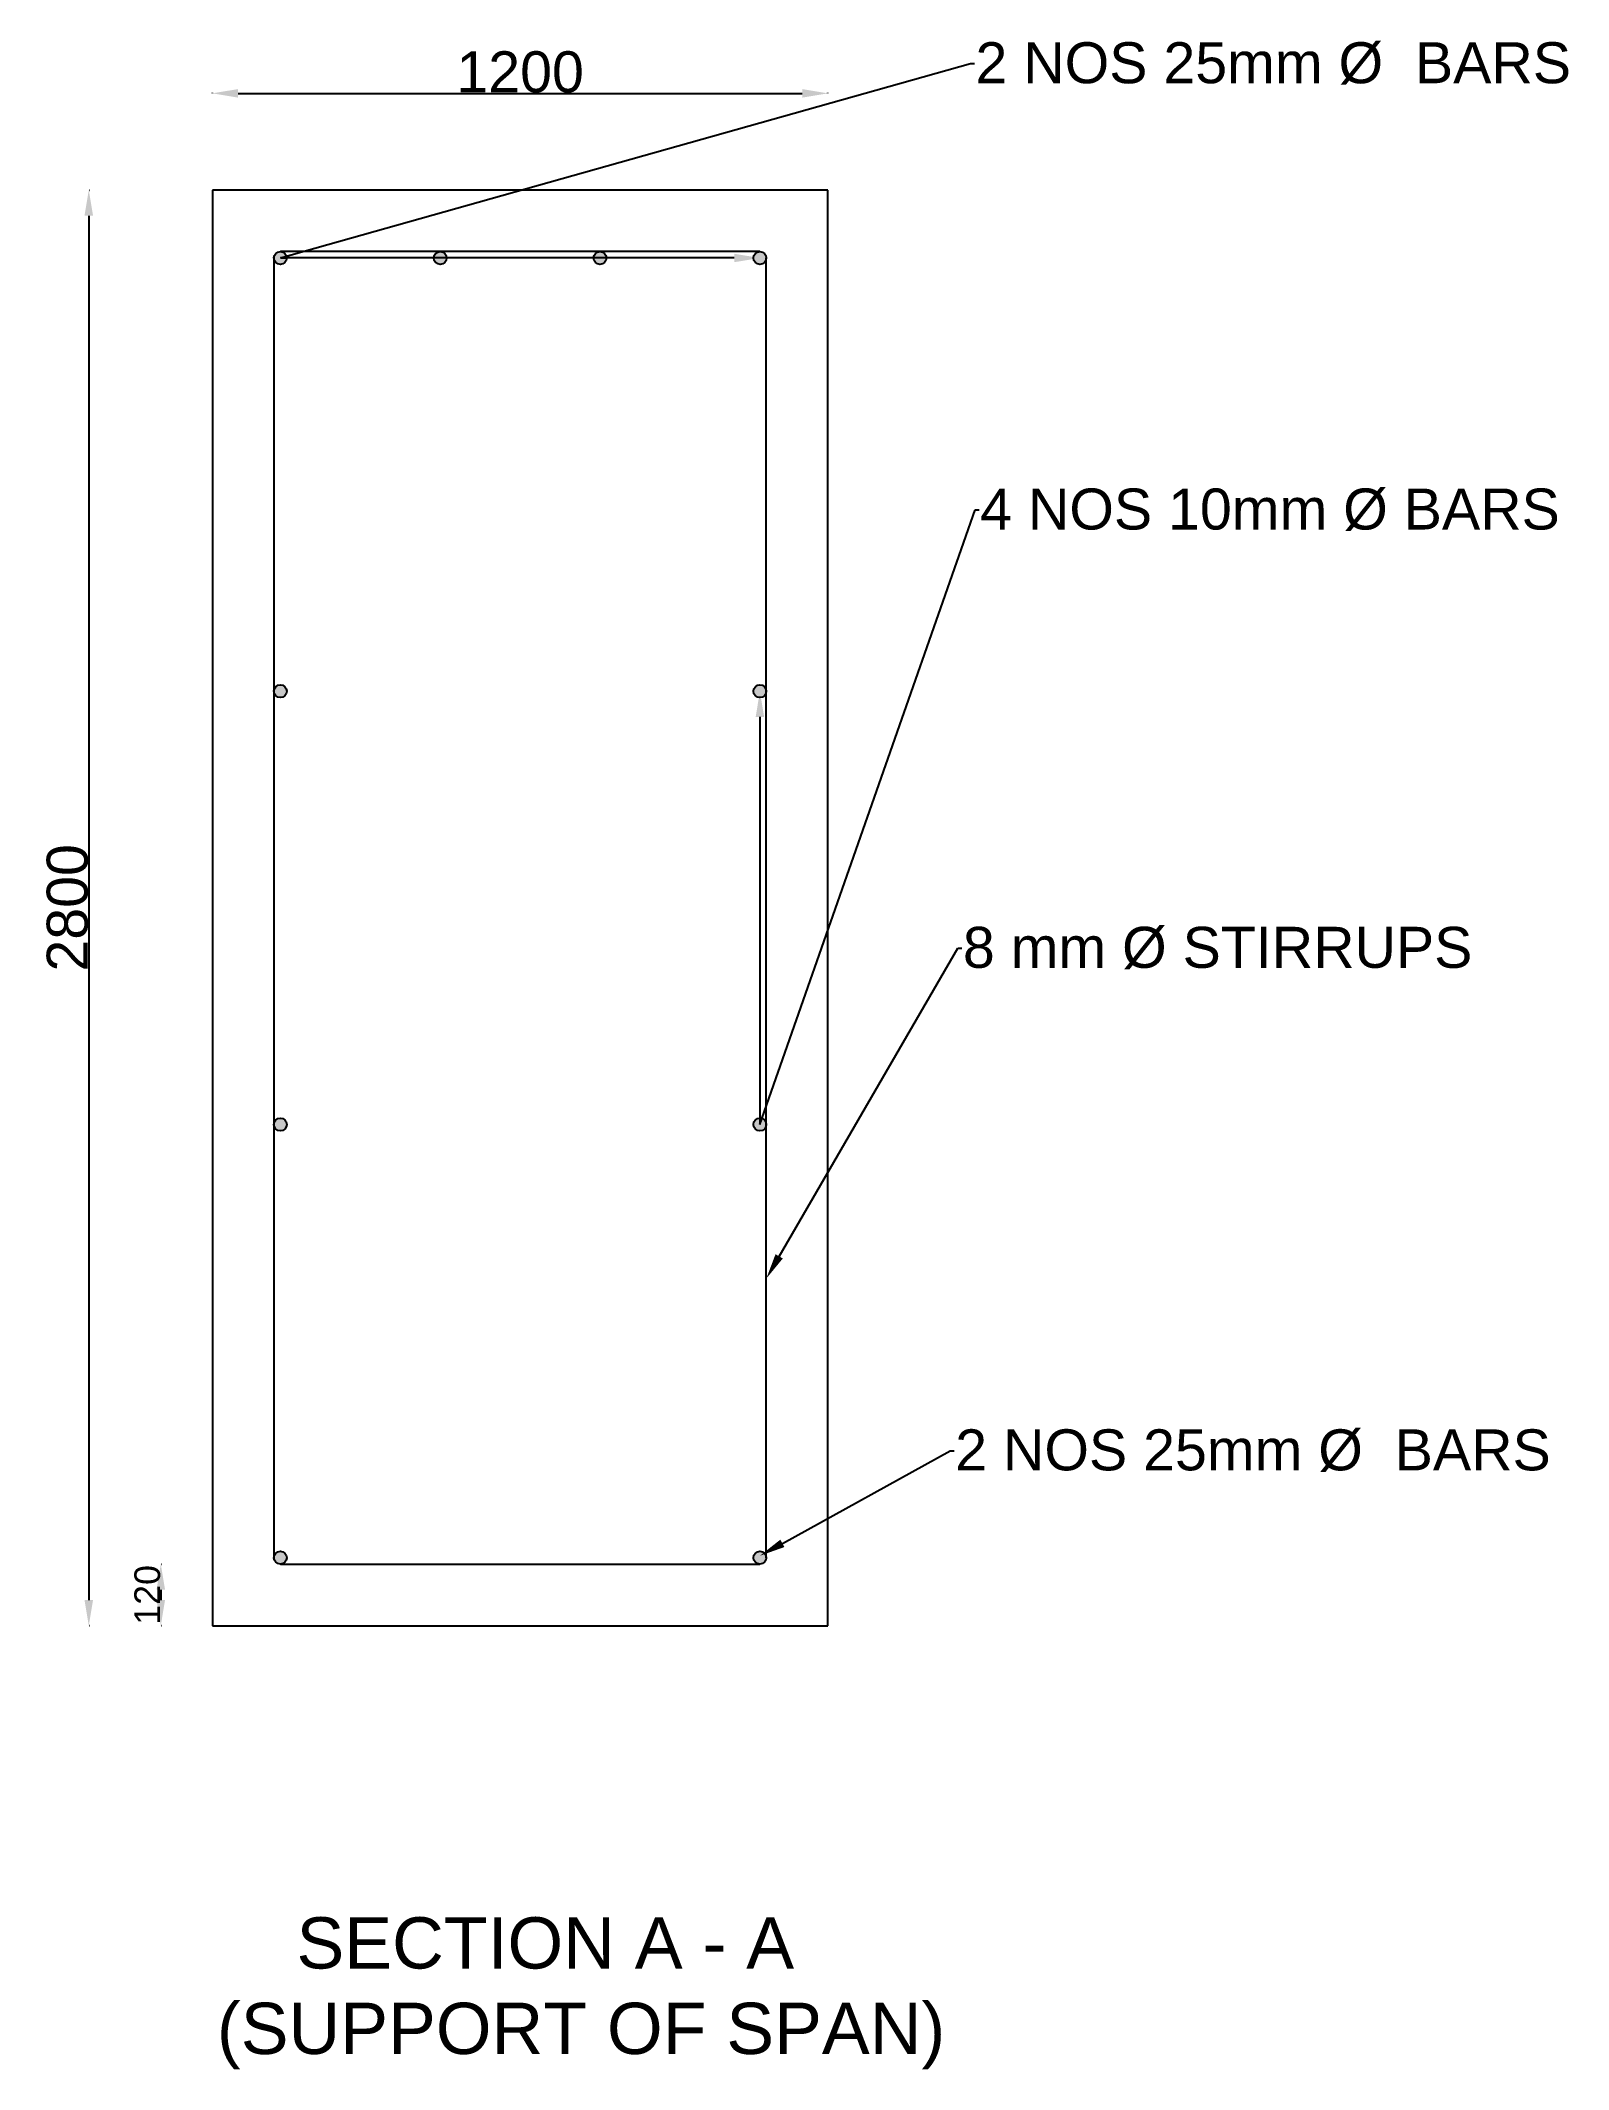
# Model space of a CAD drawing. Header units: millimetres. Extents: x 36927 to 74952, y 535 to 7838.
# Drawn here: x 71973 to 74952, y 1232 to 5189 of the extents above; entities that cross this region are included whole.
import ezdxf
from ezdxf import colors
from ezdxf.entities.mleader import LeaderData, LeaderLine
from ezdxf.math import Vec2, Vec3

# ---------------------------------------------------------------- set-up
doc = ezdxf.new("R2010")
doc.units = ezdxf.units.MM
doc.header["$LTSCALE"] = 50
doc.styles.get("Standard").update_dxf_attribs({"font": 'arial.ttf'})
doc.dimstyles.new('ISO-25', dxfattribs={"dimtxt": 2.5, "dimasz": 2.5, "dimexe": 1.25, "dimexo": 0.625, "dimtad": 1, "dimtxsty": 'Standard', "dimcen": 2.5, "dimadec": 0, "dimazin": 0, "dimtfac": 1, "dimtmove": 0, "dimatfit": 3, "dimfxl": 1, "dimarcsym": 0})

msp = doc.modelspace()

# ---------------------------------------------------------------- texts
at = {"insert": (72316.721, 1528.897), "char_height": 100, "attachment_point": 1}
msp.add_mtext_dynamic_manual_height_columns('    SECTION A - A\\P(SUPPORT OF SPAN) ', width=1704.70449, gutter_width=12.5, heights=[0], dxfattribs=at)

# ---------------------------------------------------------------- blocks, each defined once
blk = doc.blocks.new('*D36')
at = {"color": 0, "lineweight": -2, "transparency": 16777216}
for p, q in [((72308, 5086.8), (72308, 5087.4)), ((72358, 5086.2), (73458, 5086.2)), ((73508, 5086.8), (73508, 5087.4))]:
    blk.add_line(p, q, dxfattribs=at)
at = {"color": 0, "transparency": 16777216}
for points in [[(72358, 5094.5), (72358, 5077.8), (72308, 5086.2)], [(73458, 5094.5), (73458, 5077.8), (73508, 5086.2)]]:
    blk.add_solid(points, dxfattribs=at)
at = {"layer": 'Defpoints', "color": 0, "transparency": 16777216}
for p in [(72308, 5086.2), (73508, 5086.2), (73508, 5086.2)]:
    blk.add_point(p, dxfattribs=at)
at = {"color": 0, "transparency": 16777216, "insert": (72908, 5127.6), "char_height": 80, "attachment_point": 5}
blk.add_mtext('1200', dxfattribs=at)
blk = doc.blocks.new('*D37')
at = {"color": 0, "lineweight": -2, "transparency": 16777216}
for p, q in [((72067.6, 4897.6), (72068.2, 4897.6)), ((72067, 4847.6), (72067, 2147.6)), ((72067.6, 2097.6), (72068.2, 2097.6))]:
    blk.add_line(p, q, dxfattribs=at)
at = {"color": 0, "transparency": 16777216}
for points in [[(72058.6, 4847.6), (72075.3, 4847.6), (72067, 4897.6)], [(72058.6, 2147.6), (72075.3, 2147.6), (72067, 2097.6)]]:
    blk.add_solid(points, dxfattribs=at)
at = {"layer": 'Defpoints', "color": 0, "transparency": 16777216}
for p in [(72067, 4897.6), (72067, 2097.6), (72067, 2097.6)]:
    blk.add_point(p, dxfattribs=at)
at = {"color": 0, "transparency": 16777216, "insert": (72025.5, 3497.6), "char_height": 80, "attachment_point": 5, "rotation": 90}
blk.add_mtext('2800', dxfattribs=at)
blk = doc.blocks.new('*D38')
at = {"color": 0, "lineweight": -2, "transparency": 16777216}
for p, q in [((72208, 2217.6), (72208.6, 2217.6)), ((72207.4, 2167.6), (72207.4, 2147.6)), ((72208, 2097.6), (72208.6, 2097.6))]:
    blk.add_line(p, q, dxfattribs=at)
at = {"color": 0, "transparency": 16777216}
for points in [[(72199.1, 2167.6), (72215.7, 2167.6), (72207.4, 2217.6)], [(72199.1, 2147.6), (72215.7, 2147.6), (72207.4, 2097.6)]]:
    blk.add_solid(points, dxfattribs=at)
at = {"layer": 'Defpoints', "color": 0, "transparency": 16777216}
for p in [(72207.4, 2217.6), (72207.4, 2097.6), (72207.4, 2097.6)]:
    blk.add_point(p, dxfattribs=at)
at = {"color": 0, "transparency": 16777216, "insert": (72181.2, 2157.6), "char_height": 50, "attachment_point": 5, "rotation": 90}
blk.add_mtext('120', dxfattribs=at)

# ---------------------------------------------------------------- dimensions: what is measured, and where the dimension line sits
dim = msp.add_linear_dim(base=(73507.998, 5086.164), p1=(72307.998, 5086.164), p2=(73507.998, 5086.164), dimstyle='ISO-25', override={"dimtxt": 80, "dimasz": 50})
dim.commit()
dim.dimension.update_dxf_attribs({"geometry": '*D36', "text_midpoint": (72907.998, 5127.635)})
for base, p1, p2, override, picture, middle in [((72066.962, 2097.578), (72066.962, 4897.578), (72066.962, 2097.578), {"dimtxt": 80, "dimasz": 50}, '*D37', (72025.491, 3497.578)), ((72207.395, 2097.578), (72207.395, 2217.578), (72207.395, 2097.578), {"dimtxt": 50, "dimasz": 50}, '*D38', (72181.242, 2157.578))]:
    dim = msp.add_linear_dim(base=base, p1=p1, p2=p2, angle=90, dimstyle='ISO-25', override=override)
    dim.commit()
    dim.dimension.update_dxf_attribs({"geometry": picture, "text_midpoint": middle})

# ---------------------------------------------------------------- hatches: boundary and pattern name
h = msp.add_hatch(color=256)
h.dxf.hatch_style = 1
h.paths.add_polyline_path([(72427.998, 4765.078, 1), (72452.998, 4765.078, 1)])
h.paths.add_polyline_path([(73387.998, 4765.078, 1), (73362.998, 4765.078, 1)])
h.paths.add_polyline_path([(72452.998, 3920.078, 1), (72427.998, 3920.078, 1)])
h.paths.add_polyline_path([(73362.998, 3920.078, 1), (73387.998, 3920.078, 1)])
h.paths.add_polyline_path([(72452.998, 3075.078, 1), (72427.998, 3075.078, 1)])
h.paths.add_polyline_path([(73387.998, 3075.078, 1), (73362.998, 3075.078, 1)])
h.paths.add_polyline_path([(72427.998, 2230.078, 1), (72452.998, 2230.078, 1)])
h.paths.add_polyline_path([(73387.998, 2230.078, 1), (73362.998, 2230.078, 1)])
h = msp.add_hatch(color=256)
h.dxf.hatch_style = 1
h.paths.add_polyline_path([(72739.598, 4765.078, 1), (72764.598, 4765.078, 1)])
h.paths.add_polyline_path([(73076.198, 4765.078, 1), (73051.198, 4765.078, 1)])

# ---------------------------------------------------------------- linework, layer by layer
for p, q in [((73507.998, 4897.578), (72307.998, 4897.578)), ((72307.998, 4897.578), (72307.998, 2097.578)), ((73507.998, 2097.578), (73507.998, 4897.578)), ((72427.998, 4765.078), (72427.998, 2230.078)), ((73375.498, 4777.578), (72440.498, 4777.578)), ((72440.498, 4765.078), (72452.998, 4765.078)), ((73387.998, 2230.078), (73387.998, 4765.078)), ((72440.498, 2217.578), (73375.498, 2217.578)), ((72307.998, 2097.578), (73507.998, 2097.578))]:
    msp.add_line(p, q)
for centre in [(72440.498, 4765.078), (72752.098, 4765.078), (73063.698, 4765.078), (73375.498, 4765.078), (72440.498, 3920.078), (73375.498, 3920.078), (72440.498, 3075.078), (73375.498, 3075.078), (72440.498, 2230.078), (73375.498, 2230.078)]:
    msp.add_circle(centre, 12.5)

msp.set_redraw_order([(e.dxf.handle, doc.entitydb.next_handle()) for e in msp.query("TEXT MTEXT ATTDEF DIMENSION ARC_DIMENSION")])  # texts and dimensions are drawn at this point

# ---------------------------------------------------------------- leaders
ml = msp.add_multileader_mtext('Standard')
ml.set_content('2 NOS 25mm %%C  BARS', color=256)
ml.set_leader_properties()
ml.build(insert=Vec2(0, 0))
ml.multileader.update_dxf_attribs({"arrow_head_size": 50})
ctx = ml.context
ctx.base_point, ctx.char_height, ctx.arrow_head_size, ctx.plane_origin = Vec3(73793.817, 5144.257), 80, 50, Vec3(73375.498, 4765.078)
notes = []
notes.append((ctx, [(0, (1, 1, 0), (73785.817, 5144.257), (1, 0), 8, [(3, [(73375.498, 4765.078), (73063.698, 4765.078), (72752.098, 4765.078), (72440.498, 4765.078)], 0, [])])]))
ctx.mtext.insert, ctx.mtext.flow_direction = Vec3(73795.817, 5185.866), 5
ml = msp.add_multileader_mtext('Standard')
ml.set_content('4 NOS 10mm %%C BARS', color=256)
ml.set_leader_properties()
ml.build(insert=Vec2(0, 0))
ml.multileader.update_dxf_attribs({"arrow_head_size": 50})
ctx = ml.context
ctx.base_point, ctx.char_height, ctx.arrow_head_size, ctx.plane_origin = Vec3(73802.927, 4273.859), 80, 50, Vec3(73375.498, 3920.078)
notes.append((ctx, [(0, (1, 1, 0), (73794.927, 4273.859), (1, 0), 8, [(1, [(73375.498, 3920.078), (73375.498, 3075.078)], 0, [])])]))
ctx.mtext.insert, ctx.mtext.flow_direction = Vec3(73804.927, 4315.469), 5
ml = msp.add_multileader_mtext('Standard')
ml.set_content('8 mm %%C STIRRUPS', color=256)
ml.set_leader_properties()
ml.build(insert=Vec2(0, 0))
ml.multileader.update_dxf_attribs({"arrow_head_size": 50})
ctx = ml.context
ctx.base_point, ctx.char_height, ctx.arrow_head_size, ctx.plane_origin = Vec3(73769.293, 3418.994), 80, 50, Vec3(73387.998, 2774.644)
notes.append((ctx, [(0, (1, 1, 0), (73761.293, 3418.994), (1, 0), 8, [(0, [(73387.998, 2774.644)], 0, [])])]))
ctx.mtext.insert, ctx.mtext.flow_direction = Vec3(73771.293, 3460.603), 5
ml = msp.add_multileader_mtext('Standard')
ml.set_content('2 NOS 25mm %%C  BARS', color=256)
ml.set_leader_properties()
ml.build(insert=Vec2(0, 0))
ml.multileader.update_dxf_attribs({"arrow_head_size": 50})
ctx = ml.context
ctx.base_point, ctx.char_height, ctx.arrow_head_size, ctx.plane_origin = Vec3(73754.288, 2438.873), 80, 50, Vec3(73375.498, 2233.935)
notes.append((ctx, [(0, (1, 1, 0), (73746.288, 2438.873), (1, 0), 8, [(0, [(73375.498, 2233.935)], 0, [])])]))
ctx.mtext.insert, ctx.mtext.flow_direction = Vec3(73756.288, 2480.482), 5
for ctx, leaders in notes:
    for number, flags, end, landing, length, lines in leaders:
        leader = LeaderData()
        leader.index, (leader.has_last_leader_line, leader.has_dogleg_vector, leader.attachment_direction) = number, flags
        leader.last_leader_point, leader.dogleg_vector, leader.dogleg_length = Vec3(end), Vec3(landing), length
        for number, points, colour, breaks in lines:
            line = LeaderLine()
            line.index, line.vertices, line.color, line.breaks = number, Vec3.list(points), colors.encode_raw_color(colour), breaks
            leader.lines.append(line)
        ctx.leaders.append(leader)

doc.saveas('drawing.dxf')
